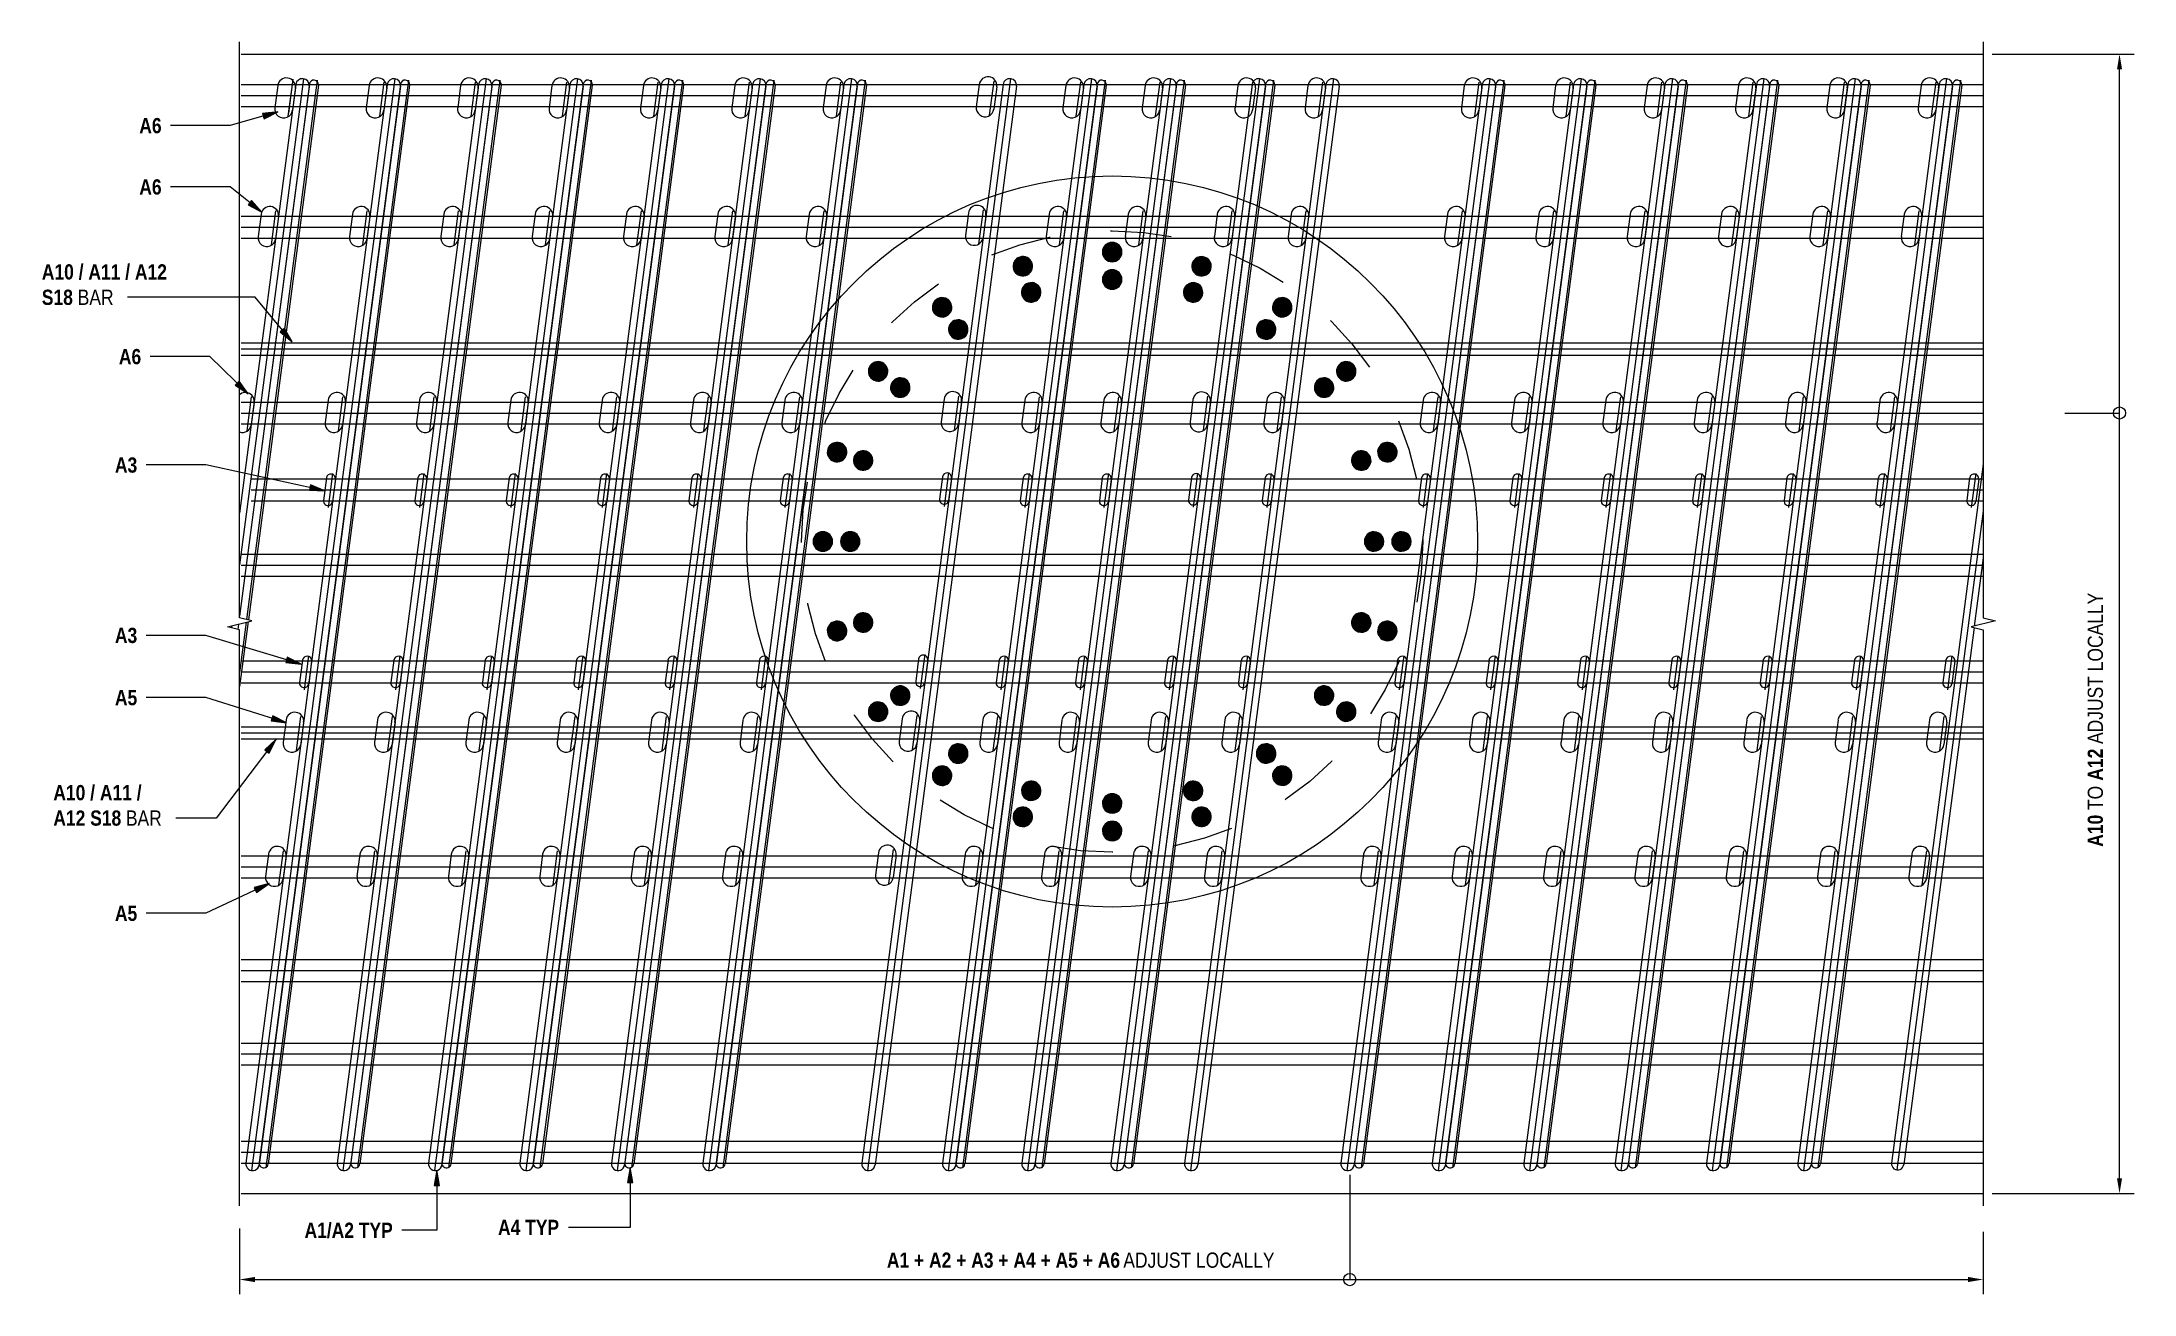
# Model space of a CAD drawing. Header units: metres. Extents: x 504.6 to 518.9, y 1.4 to 22.2.
# Drawn here: x 510.565 to 514, y 1.406 to 3.461 of the extents above; entities that cross this region are included whole.
import ezdxf

# ---------------------------------------------------------------- set-up
doc = ezdxf.new("R2010")
doc.units = ezdxf.units.M
doc.linetypes.add('JacobsDash', pattern=[0.0045, 0.003, -0.0015])
doc.layers.get('Defpoints').update_dxf_attribs({"color": 41})
for name, color, linetype, lineweight in [('A-ANNO-DIMS', 7, 'Continuous', 9), ('A-DETL', 7, 'Continuous', 13), ('A-DETL-GENF', 7, 'Continuous', 9), ('G-ANNO-TEXT', 7, 'Continuous', 9)]:
    doc.layers.add(name, color=color, linetype=linetype, lineweight=lineweight)
doc.styles.add('Arial Narrow_1', font='ARIALN.TTF', dxfattribs={"height": 0.025})
doc.styles.add('Arial Narrow_B_1', font='ARIALNB.TTF', dxfattribs={"height": 0.025})
doc.dimstyles.new('Dimension_Standard_O__mm_', dxfattribs={"dimscale": 0.3048, "dimtxt": 0.025586, "dimasz": 0.082021, "dimexe": 0.07874, "dimexo": 0.049213, "dimgap": 0.049213, "dimtad": 1, "dimdec": 0, "dimlfac": 1000, "dimzin": 0, "dimdsep": 46, "dimtxsty": 'Arial Narrow_1', "dimsah": 1, "dimcen": 0.09, "dimaunit": 1, "dimadec": 4, "dimazin": 0, "dimtfac": 1, "dimtdec": 4, "dimtix": 1, "dimtmove": 0, "dimatfit": 3, "dimfxl": 1, "dimtvp": 1, "dimtfill": 1, "dimtolj": 1, "dimtzin": 0, "dimlwd": 18, "dimlwe": 18, "dimarcsym": 2})

msp = doc.modelspace()

# ---------------------------------------------------------------- texts
at = {"layer": 'G-ANNO-TEXT', "char_height": 0.025, "attachment_point": 1, "style": 'Arial Narrow_B_1', "bg_fill": 3, "box_fill_scale": 1, "bg_fill_color": 256, "bg_fill_transparency": 0}
for s, insert in [('A10 / A11 / A12 ', (510.5649, 3.096)), ('A10 / A11 / ', (510.5838, 2.2414))]:
    msp.add_mtext(s, dxfattribs=dict(at, insert=insert))
at = {"layer": 'G-ANNO-TEXT', "insert": (513.9237, 2.1401), "char_height": 0.025, "attachment_point": 1, "rotation": 90, "style": 'Arial Narrow_B_1', "bg_fill": 3, "box_fill_scale": 1, "bg_fill_color": 256, "bg_fill_true_color": 13158600, "bg_fill_transparency": 0}
msp.add_mtext('A10 ', dxfattribs=at)
at = {"layer": 'G-ANNO-TEXT', "insert": (511.9522, 1.4742), "char_height": 0.025, "attachment_point": 1, "style": 'Arial Narrow_B_1', "bg_fill": 3, "box_fill_scale": 1, "bg_fill_color": 256, "bg_fill_true_color": 13158600, "bg_fill_transparency": 0}
msp.add_mtext('A1 + A2 + A3 + A4 + A5 + A6 ', dxfattribs=at)

# ---------------------------------------------------------------- blocks, each defined once
blk = doc.blocks.new('S_Det_Reinf_Bar Section_2D - N32-5070897-DRG-2873073 - TYPICAL PLAN ABUTMENT A HEADSTOCK BOTTOM LEVEL')
at = {"layer": 'A-DETL-GENF'}
blk.add_hatch(color=256, dxfattribs=at).paths.add_polyline_path([(-0.016, 0), (-0.0155, -0.0041), (-0.0139, -0.008), (-0.0113, -0.0113), (-0.008, -0.0139), (-0.0041, -0.0155), (0, -0.016), (0.0041, -0.0155), (0.008, -0.0139), (0.0113, -0.0113), (0.0139, -0.008), (0.0155, -0.0041), (0.016, 0), (0.0155, 0.0041), (0.0139, 0.008), (0.0113, 0.0113), (0.008, 0.0139), (0.0041, 0.0155), (0, 0.016), (-0.0041, 0.0155), (-0.008, 0.0139), (-0.0113, 0.0113), (-0.0139, 0.008), (-0.0155, 0.0041)])
at = {"layer": 'A-DETL-GENF', "lineweight": 18}
for start, end in [(360, 180), (180, 360)]:
    blk.add_arc((0, 0), 0.016, start, end, dxfattribs=at)
blk = doc.blocks.new('S_Det_Reinf_Bar Section_2D - N32-V7-DRG-2873073 - TYPICAL PLAN ABUTMENT A HEADSTOCK BOTTOM LEVEL')
at = {"layer": 'A-DETL-GENF'}
blk.add_hatch(color=256, dxfattribs=at).paths.add_polyline_path([(-0.0155, -0.0041), (-0.0139, -0.008), (-0.0113, -0.0113), (-0.008, -0.0139), (-0.0041, -0.0155), (0, -0.016), (0.0041, -0.0155), (0.008, -0.0139), (0.0113, -0.0113), (0.0139, -0.008), (0.0155, -0.0041), (0.016, 0.0001), (0.0155, 0.0041), (0.0139, 0.008), (0.0113, 0.0113), (0.008, 0.0139), (0.0041, 0.0155), (0, 0.016), (-0.0041, 0.0155), (-0.008, 0.0139), (-0.0113, 0.0113), (-0.0139, 0.008), (-0.0155, 0.0041), (-0.016, 0)])
at = {"layer": 'A-DETL-GENF', "lineweight": 18}
for start, end in [(360, 180), (180, 360)]:
    blk.add_arc((0, 0), 0.016, start, end, dxfattribs=at)
blk = doc.blocks.new('S_Det_Reinf_Bar Section_2D - N32-V8-DRG-2873073 - TYPICAL PLAN ABUTMENT A HEADSTOCK BOTTOM LEVEL')
at = {"layer": 'A-DETL-GENF'}
blk.add_hatch(color=256, dxfattribs=at).paths.add_polyline_path([(-0.0139, -0.008), (-0.0113, -0.0113), (-0.008, -0.0139), (-0.0041, -0.0155), (0, -0.016), (0.0041, -0.0155), (0.008, -0.0139), (0.0113, -0.0113), (0.0139, -0.008), (0.0155, -0.0041), (0.016, 0), (0.0155, 0.0041), (0.0139, 0.008), (0.0113, 0.0113), (0.008, 0.0139), (0.0041, 0.0155), (-0.0002, 0.016), (-0.0041, 0.0155), (-0.008, 0.0139), (-0.0113, 0.0113), (-0.0139, 0.008), (-0.0155, 0.0041), (-0.016, 0), (-0.0155, -0.0041)])
at = {"layer": 'A-DETL-GENF', "lineweight": 18}
for start, end in [(360, 180), (180, 360)]:
    blk.add_arc((0, 0), 0.016, start, end, dxfattribs=at)
blk = doc.blocks.new('S_Det_Reinf_Bar Section_2D - N32-V9-DRG-2873073 - TYPICAL PLAN ABUTMENT A HEADSTOCK BOTTOM LEVEL')
at = {"layer": 'A-DETL-GENF'}
blk.add_hatch(color=256, dxfattribs=at).paths.add_polyline_path([(0.008, 0.0139), (0.0041, 0.0155), (0, 0.016), (-0.0041, 0.0155), (-0.008, 0.0139), (-0.0113, 0.0113), (-0.0139, 0.008), (-0.0155, 0.0041), (-0.016, 0), (-0.0155, -0.0041), (-0.0139, -0.008), (-0.0113, -0.0113), (-0.008, -0.0139), (-0.0041, -0.0155), (0.0003, -0.016), (0.0041, -0.0155), (0.008, -0.0139), (0.0113, -0.0113), (0.0139, -0.008), (0.0155, -0.0041), (0.016, 0), (0.0155, 0.0041), (0.0139, 0.008), (0.0113, 0.0113)])
at = {"layer": 'A-DETL-GENF', "lineweight": 18}
for start, end in [(360, 180), (180, 360)]:
    blk.add_arc((0, 0), 0.016, start, end, dxfattribs=at)
blk = doc.blocks.new('CS_DET_BreakLine_ViewScale - Std Break-7275567-DRG-2873073 - TYPICAL PLAN ABUTMENT A HEADSTOCK BOTTOM LEVEL')
at = {"layer": 'A-DETL-GENF'}
for p, q in [((0.925, 0), (-0.02, 0)), ((0.93, 0.02), (0.925, 0)), ((0.94, -0.02), (0.93, 0.02)), ((0.945, 0), (0.94, -0.02)), ((1.89, 0), (0.945, 0))]:
    blk.add_line(p, q, dxfattribs=at)
blk = doc.blocks.new('CS_DET_BreakLine_ViewScale - Std Break-7275446-DRG-2873073 - TYPICAL PLAN ABUTMENT A HEADSTOCK BOTTOM LEVEL')
at = {"layer": 'A-DETL-GENF'}
for p, q in [((0.925, 0), (-0.02, 0)), ((0.93, 0.02), (0.925, 0)), ((0.94, -0.02), (0.93, 0.02)), ((0.945, 0), (0.94, -0.02)), ((1.89, 0), (0.945, 0))]:
    blk.add_line(p, q, dxfattribs=at)
blk = doc.blocks.new('DIMBLOCK1-DRG-2873073 - TYPICAL PLAN ABUTMENT A HEADSTOCK BOTTOM LEVEL')
at = {"layer": 'A-ANNO-DIMS', "color": 0, "lineweight": 18, "transparency": 16777216}
for p, q in [((510.8896, 1.5137), (510.8896, 1.4059)), ((513.7521, 1.5083), (513.7521, 1.4059)), ((510.9146, 1.4299), (513.7271, 1.4299))]:
    blk.add_line(p, q, dxfattribs=at)
at = {"layer": 'A-ANNO-DIMS', "color": 0, "transparency": 16777216}
for points in [[(510.9146, 1.4341), (510.9146, 1.4257), (510.8896, 1.4299)], [(513.7271, 1.4341), (513.7271, 1.4257), (513.7521, 1.4299)]]:
    blk.add_solid(points, dxfattribs=at)
at = {"layer": 'Defpoints', "color": 0, "transparency": 16777216}
for p in [(510.8896, 1.5287), (513.7521, 1.5233), (513.7521, 1.4299)]:
    blk.add_point(p, dxfattribs=at)
at = {"layer": 'A-ANNO-DIMS', "color": 0, "lineweight": 18, "transparency": 16777216, "insert": (512.3209, 1.4598), "char_height": 0.025, "attachment_point": 5, "style": 'Arial Narrow_1', "bg_fill": 3, "box_fill_scale": 1.1, "bg_fill_color": 256, "bg_fill_true_color": 13158600, "bg_fill_transparency": 0}
blk.add_mtext('\\A1;\u200e', dxfattribs=at)
blk = doc.blocks.new('DIMBLOCK2-DRG-2873073 - TYPICAL PLAN ABUTMENT A HEADSTOCK BOTTOM LEVEL')
at = {"layer": 'A-ANNO-DIMS', "color": 0, "lineweight": 18, "transparency": 16777216}
for p, q in [((513.7671, 3.441), (513.9999, 3.441)), ((513.9759, 1.596), (513.9759, 3.416)), ((513.7671, 1.571), (513.9999, 1.571))]:
    blk.add_line(p, q, dxfattribs=at)
at = {"layer": 'A-ANNO-DIMS', "color": 0, "transparency": 16777216}
for points in [[(513.9718, 3.416), (513.9801, 3.416), (513.9759, 3.441)], [(513.9718, 1.596), (513.9801, 1.596), (513.9759, 1.571)]]:
    blk.add_solid(points, dxfattribs=at)
at = {"layer": 'Defpoints', "color": 0, "transparency": 16777216}
for p in [(513.7521, 3.441), (513.9759, 3.441), (513.7521, 1.571)]:
    blk.add_point(p, dxfattribs=at)
at = {"layer": 'A-ANNO-DIMS', "color": 0, "lineweight": 18, "transparency": 16777216, "insert": (513.9461, 2.506), "char_height": 0.025, "attachment_point": 5, "rotation": 90, "style": 'Arial Narrow_1', "bg_fill": 3, "box_fill_scale": 1.1, "bg_fill_color": 256, "bg_fill_true_color": 13158600, "bg_fill_transparency": 0}
blk.add_mtext('\\A1;\u200e', dxfattribs=at)

# ---------------------------------------------------------------- hatches: boundary and pattern name
at = {"layer": 'G-ANNO-TEXT'}
for points in [[(510.9526, 3.346), (510.9273, 3.3433), (510.9297, 3.3348)], [(510.9258, 3.1816), (510.9091, 3.2007), (510.9035, 3.1938)], [(510.9758, 2.9687), (510.9632, 2.9907), (510.9564, 2.9851)], [(510.9035, 2.8834), (510.8886, 2.904), (510.8825, 2.8977)], [(511.0296, 2.7242), (511.0061, 2.7338), (511.0043, 2.7252)], [(510.9904, 2.4396), (510.9678, 2.4511), (510.9652, 2.4426)], [(510.9664, 2.3432), (510.9439, 2.3549), (510.9412, 2.3465)], [(510.9498, 2.3165), (510.9311, 2.2993), (510.9381, 2.2939)], [(510.9382, 2.0796), (510.9137, 2.073), (510.9174, 2.065)], [(511.2132, 1.6094), (511.2088, 1.5844), (511.2176, 1.5844)], [(511.5309, 1.614), (511.5265, 1.589), (511.5353, 1.589)]]:
    msp.add_hatch(color=256, dxfattribs=at).paths.add_polyline_path(points)

# ---------------------------------------------------------------- linework, layer by layer
at = {"layer": 'A-DETL', "lineweight": 18}
for p, q in [((510.8921, 3.441), (513.7521, 3.441)), ((511.0041, 3.3917), (510.8896, 2.5184)), ((510.9818, 3.391), (510.8896, 2.6877)), ((511.0036, 3.3881), (510.8896, 2.5184)), ((510.8921, 3.391), (513.7521, 3.391)), ((511.1318, 3.391), (510.8999, 1.621)), ((511.019, 3.3897), (510.904, 2.5124)), ((511.1536, 3.3881), (510.9217, 1.6181)), ((511.1537, 3.3917), (510.9218, 1.6217)), ((511.1686, 3.3897), (510.9366, 1.6197)), ((510.9524, 3.3892), (510.9476, 3.3525)), ((510.9811, 3.3854), (510.9763, 3.3487)), ((511.2818, 3.391), (511.0499, 1.621)), ((511.3036, 3.3881), (511.0717, 1.6181)), ((511.3041, 3.3917), (511.0721, 1.6217)), ((511.319, 3.3897), (511.087, 1.6197)), ((511.1024, 3.3892), (511.0976, 3.3525)), ((511.1311, 3.3854), (511.1263, 3.3487)), ((511.4318, 3.391), (511.1999, 1.621)), ((511.4536, 3.3881), (511.2217, 1.6181)), ((511.4537, 3.3917), (511.2218, 1.6217)), ((511.4686, 3.3897), (511.2366, 1.6197)), ((511.2524, 3.3892), (511.2476, 3.3525)), ((511.2811, 3.3854), (511.2763, 3.3487)), ((511.5818, 3.391), (511.3499, 1.621)), ((511.6036, 3.3881), (511.3717, 1.6181)), ((511.6037, 3.3917), (511.3718, 1.6217)), ((511.6186, 3.3897), (511.3866, 1.6197)), ((511.4024, 3.3892), (511.3976, 3.3525)), ((511.4311, 3.3854), (511.4263, 3.3487)), ((511.7318, 3.391), (511.4999, 1.621)), ((511.7536, 3.3881), (511.5217, 1.6181)), ((511.7537, 3.3917), (511.5218, 1.6217)), ((511.7686, 3.3897), (511.5366, 1.6197)), ((511.5524, 3.3892), (511.5476, 3.3525)), ((511.5811, 3.3854), (511.5763, 3.3487)), ((511.8818, 3.391), (511.6499, 1.621)), ((511.9036, 3.3881), (511.6717, 1.6181)), ((511.9037, 3.3917), (511.6718, 1.6217)), ((511.9186, 3.3897), (511.6866, 1.6197)), ((511.7024, 3.3892), (511.6976, 3.3525)), ((511.7311, 3.3854), (511.7263, 3.3487)), ((511.8524, 3.3892), (511.8476, 3.3525)), ((511.8811, 3.3854), (511.8763, 3.3487)), ((512.143, 3.391), (511.9111, 1.621)), ((512.1648, 3.3881), (511.9329, 1.6181)), ((512.2756, 3.391), (512.0436, 1.621)), ((512.2974, 3.3881), (512.0654, 1.6181)), ((512.2975, 3.3917), (512.0655, 1.6217)), ((512.3124, 3.3897), (512.0804, 1.6197)), ((512.1038, 3.3911), (512.099, 3.3544)), ((512.1326, 3.3873), (512.1277, 3.3507)), ((512.4056, 3.391), (512.1736, 1.621)), ((512.4274, 3.3881), (512.1954, 1.6181)), ((512.4275, 3.3917), (512.1955, 1.6217)), ((512.4424, 3.3897), (512.2104, 1.6197)), ((512.2461, 3.3892), (512.2413, 3.3525)), ((512.2749, 3.3854), (512.2701, 3.3487)), ((512.5518, 3.391), (512.3198, 1.621)), ((512.5736, 3.3881), (512.3416, 1.6181)), ((512.5741, 3.3917), (512.3421, 1.6217)), ((512.5889, 3.3897), (512.357, 1.6197)), ((512.3761, 3.3892), (512.3713, 3.3525)), ((512.4049, 3.3854), (512.4001, 3.3487)), ((512.673, 3.391), (512.4411, 1.621)), ((512.6948, 3.3881), (512.4629, 1.6181)), ((512.5286, 3.3892), (512.5238, 3.3525)), ((512.5573, 3.3854), (512.5525, 3.3487)), ((512.6436, 3.3892), (512.6388, 3.3525)), ((512.6723, 3.3854), (512.6675, 3.3487)), ((512.9297, 3.391), (512.6977, 1.621)), ((512.9515, 3.3881), (512.7195, 1.6181)), ((512.9519, 3.3917), (512.72, 1.6217)), ((512.9668, 3.3897), (512.7348, 1.6197)), ((513.0797, 3.391), (512.8477, 1.621)), ((513.1015, 3.3881), (512.8695, 1.6181)), ((513.1016, 3.3917), (512.8696, 1.6217)), ((513.1164, 3.3897), (512.8845, 1.6197)), ((512.9002, 3.3892), (512.8954, 3.3525)), ((512.929, 3.3854), (512.9241, 3.3487)), ((513.2297, 3.391), (512.9977, 1.621)), ((513.2515, 3.3881), (513.0195, 1.6181)), ((513.2516, 3.3917), (513.0196, 1.6217)), ((513.2664, 3.3897), (513.0345, 1.6197)), ((513.0502, 3.3892), (513.0454, 3.3525)), ((513.079, 3.3854), (513.0741, 3.3487)), ((513.3797, 3.391), (513.1477, 1.621)), ((513.4015, 3.3881), (513.1695, 1.6181)), ((513.4016, 3.3917), (513.1696, 1.6217)), ((513.4164, 3.3897), (513.1845, 1.6197)), ((513.2002, 3.3892), (513.1954, 3.3525)), ((513.229, 3.3854), (513.2241, 3.3487)), ((513.5297, 3.391), (513.2977, 1.621)), ((513.5515, 3.3881), (513.3195, 1.6181)), ((513.5516, 3.3917), (513.3196, 1.6217)), ((513.5664, 3.3897), (513.3345, 1.6197)), ((513.3502, 3.3892), (513.3454, 3.3525)), ((513.379, 3.3854), (513.3741, 3.3487)), ((513.6797, 3.391), (513.4477, 1.621)), ((513.7015, 3.3881), (513.4695, 1.6181)), ((513.7019, 3.3917), (513.47, 1.6217)), ((513.7168, 3.3897), (513.4848, 1.6197)), ((513.5002, 3.3892), (513.4954, 3.3525)), ((513.529, 3.3854), (513.5241, 3.3487)), ((513.6502, 3.3892), (513.6454, 3.3525)), ((513.679, 3.3854), (513.6741, 3.3487)), ((510.8921, 3.355), (513.7521, 3.355)), ((510.8921, 3.175), (513.7521, 3.175)), ((510.9247, 3.1781), (510.9199, 3.1415)), ((510.9535, 3.1744), (510.9486, 3.1377)), ((511.0747, 3.1781), (511.0699, 3.1415)), ((511.1035, 3.1744), (511.0986, 3.1377)), ((511.2247, 3.1781), (511.2199, 3.1415)), ((511.2535, 3.1744), (511.2486, 3.1377)), ((511.3747, 3.1781), (511.3699, 3.1415)), ((511.4035, 3.1744), (511.3986, 3.1377)), ((511.5247, 3.1781), (511.5199, 3.1415)), ((511.5535, 3.1744), (511.5486, 3.1377)), ((511.6747, 3.1781), (511.6699, 3.1415)), ((511.7035, 3.1744), (511.6986, 3.1377)), ((511.8247, 3.1781), (511.8199, 3.1415)), ((511.8535, 3.1744), (511.8486, 3.1377)), ((512.0861, 3.1801), (512.0813, 3.1434)), ((512.1149, 3.1763), (512.1101, 3.1396)), ((512.2185, 3.1781), (512.2137, 3.1415)), ((512.2472, 3.1744), (512.2424, 3.1377)), ((512.3485, 3.1781), (512.3437, 3.1415)), ((512.3772, 3.1744), (512.3724, 3.1377)), ((512.4947, 3.1781), (512.4899, 3.1415)), ((512.5234, 3.1744), (512.5186, 3.1377)), ((512.6159, 3.1781), (512.6111, 3.1415)), ((512.6447, 3.1744), (512.6399, 3.1377)), ((512.8725, 3.1781), (512.8677, 3.1415)), ((512.9013, 3.1744), (512.8965, 3.1377)), ((513.0225, 3.1781), (513.0177, 3.1415)), ((513.0513, 3.1744), (513.0465, 3.1377)), ((513.1725, 3.1781), (513.1677, 3.1415)), ((513.2013, 3.1744), (513.1965, 3.1377)), ((513.3225, 3.1781), (513.3177, 3.1415)), ((513.3513, 3.1744), (513.3465, 3.1377)), ((513.4725, 3.1781), (513.4677, 3.1415)), ((513.5013, 3.1744), (513.4965, 3.1377)), ((513.6225, 3.1781), (513.6177, 3.1415)), ((513.6513, 3.1744), (513.6465, 3.1377)), ((510.8921, 3.139), (513.7521, 3.139)), ((510.8921, 2.967), (513.7521, 2.967)), ((510.8921, 2.947), (513.7521, 2.947)), ((510.8921, 2.8699), (513.7521, 2.8699)), ((510.9135, 2.8693), (510.9087, 2.8326)), ((511.0347, 2.8731), (511.0299, 2.8364)), ((511.0635, 2.8693), (511.0587, 2.8326)), ((511.1847, 2.8731), (511.1799, 2.8364)), ((511.2135, 2.8693), (511.2087, 2.8326)), ((511.3347, 2.8731), (511.3299, 2.8364)), ((511.3635, 2.8693), (511.3587, 2.8326)), ((511.4847, 2.8731), (511.4799, 2.8364)), ((511.5135, 2.8693), (511.5087, 2.8326)), ((511.6347, 2.8731), (511.6299, 2.8364)), ((511.6635, 2.8693), (511.6587, 2.8326)), ((511.7847, 2.8731), (511.7799, 2.8364)), ((511.8135, 2.8693), (511.8087, 2.8326)), ((512.0461, 2.8744), (512.0413, 2.8377)), ((512.0748, 2.8706), (512.07, 2.8339)), ((512.1785, 2.8731), (512.1737, 2.8364)), ((512.2073, 2.8693), (512.2024, 2.8326)), ((512.3085, 2.8731), (512.3037, 2.8364)), ((512.3373, 2.8693), (512.3324, 2.8326)), ((512.4548, 2.8739), (512.45, 2.8372)), ((512.4835, 2.8701), (512.4787, 2.8334)), ((512.5759, 2.8731), (512.5711, 2.8364)), ((512.6047, 2.8693), (512.5999, 2.8326)), ((512.8326, 2.8731), (512.8278, 2.8364)), ((512.8613, 2.8693), (512.8565, 2.8326)), ((512.9826, 2.8731), (512.9778, 2.8364)), ((513.0113, 2.8693), (513.0065, 2.8326)), ((513.1326, 2.8731), (513.1278, 2.8364)), ((513.1613, 2.8693), (513.1565, 2.8326)), ((513.2826, 2.8731), (513.2778, 2.8364)), ((513.3113, 2.8693), (513.3065, 2.8326)), ((513.4326, 2.8731), (513.4278, 2.8364)), ((513.4613, 2.8693), (513.4565, 2.8326)), ((513.5826, 2.8731), (513.5778, 2.8364)), ((513.6113, 2.8693), (513.6065, 2.8326)), ((510.8921, 2.8339), (513.7521, 2.8339)), ((513.7521, 2.768), (513.6018, 1.621)), ((510.9084, 2.7439), (513.7521, 2.7439)), ((511.0321, 2.7453), (511.0273, 2.7086)), ((511.047, 2.7433), (511.0422, 2.7066)), ((511.1821, 2.7453), (511.1773, 2.7086)), ((511.197, 2.7433), (511.1922, 2.7066)), ((511.3321, 2.7453), (511.3273, 2.7086)), ((511.347, 2.7433), (511.3422, 2.7066)), ((511.4821, 2.7453), (511.4773, 2.7086)), ((511.497, 2.7433), (511.4922, 2.7066)), ((511.6321, 2.7453), (511.6273, 2.7086)), ((511.647, 2.7433), (511.6422, 2.7066)), ((511.7821, 2.7453), (511.7773, 2.7086)), ((511.797, 2.7433), (511.7922, 2.7066)), ((512.0435, 2.7472), (512.0387, 2.7105)), ((512.0584, 2.7452), (512.0536, 2.7086)), ((512.1759, 2.7453), (512.1711, 2.7086)), ((512.1907, 2.7433), (512.1859, 2.7066)), ((512.3059, 2.7453), (512.3011, 2.7086)), ((512.3207, 2.7433), (512.3159, 2.7066)), ((512.4524, 2.746), (512.4475, 2.7094)), ((512.4672, 2.7441), (512.4624, 2.7074)), ((512.5733, 2.7453), (512.5685, 2.7086)), ((512.5882, 2.7433), (512.5834, 2.7066)), ((512.8299, 2.7453), (512.8251, 2.7086)), ((512.8448, 2.7433), (512.84, 2.7066)), ((512.9799, 2.7453), (512.9751, 2.7086)), ((512.9948, 2.7433), (512.99, 2.7066)), ((513.1299, 2.7453), (513.1251, 2.7086)), ((513.1448, 2.7433), (513.14, 2.7066)), ((513.2799, 2.7453), (513.2751, 2.7086)), ((513.2948, 2.7433), (513.29, 2.7066)), ((513.4299, 2.7453), (513.4251, 2.7086)), ((513.4448, 2.7433), (513.44, 2.7066)), ((513.5799, 2.7453), (513.5751, 2.7086)), ((513.5948, 2.7433), (513.59, 2.7066)), ((513.7299, 2.7453), (513.7251, 2.7086)), ((513.7448, 2.7433), (513.74, 2.7066)), ((510.9084, 2.7079), (513.7521, 2.7079)), ((510.8921, 2.62), (513.7521, 2.62)), ((513.7521, 2.6141), (513.7374, 2.5023)), ((510.8921, 2.584), (513.7521, 2.584)), ((510.9036, 2.5095), (510.8896, 2.4029)), ((510.888, 2.5056), (510.8868, 2.4967)), ((510.888, 2.5056), (510.8868, 2.4967)), ((513.7371, 2.4997), (513.6216, 1.6184)), ((510.8921, 2.445), (513.7521, 2.445)), ((510.9929, 2.4463), (510.9881, 2.4096)), ((511.0078, 2.4444), (511.003, 2.4077)), ((511.1429, 2.4463), (511.1381, 2.4096)), ((511.1578, 2.4444), (511.153, 2.4077)), ((511.2929, 2.4463), (511.2881, 2.4096)), ((511.3078, 2.4444), (511.303, 2.4077)), ((511.4429, 2.4463), (511.4381, 2.4096)), ((511.4578, 2.4444), (511.453, 2.4077)), ((511.5929, 2.4463), (511.5881, 2.4096)), ((511.6078, 2.4444), (511.603, 2.4077)), ((511.7429, 2.4463), (511.7381, 2.4096)), ((511.7578, 2.4444), (511.753, 2.4077)), ((512.0044, 2.4483), (511.9995, 2.4116)), ((512.0192, 2.4463), (512.0144, 2.4096)), ((512.1367, 2.4463), (512.1319, 2.4096)), ((512.1516, 2.4444), (512.1468, 2.4077)), ((512.2667, 2.4463), (512.2619, 2.4096)), ((512.2816, 2.4444), (512.2768, 2.4077)), ((512.4129, 2.4463), (512.4081, 2.4096)), ((512.4277, 2.4444), (512.4229, 2.4077)), ((512.5341, 2.4463), (512.5293, 2.4096)), ((512.549, 2.4444), (512.5442, 2.4077)), ((512.7908, 2.4463), (512.7859, 2.4096)), ((512.8056, 2.4444), (512.8008, 2.4077)), ((512.9408, 2.4463), (512.9359, 2.4096)), ((512.9556, 2.4444), (512.9508, 2.4077)), ((513.0908, 2.4463), (513.0859, 2.4096)), ((513.1056, 2.4444), (513.1008, 2.4077)), ((513.2408, 2.4463), (513.2359, 2.4096)), ((513.2556, 2.4444), (513.2508, 2.4077)), ((513.3908, 2.4463), (513.3859, 2.4096)), ((513.4056, 2.4444), (513.4008, 2.4077)), ((513.5408, 2.4463), (513.5359, 2.4096)), ((513.5556, 2.4444), (513.5508, 2.4077)), ((513.6908, 2.4463), (513.6859, 2.4096)), ((513.7056, 2.4444), (513.7008, 2.4077)), ((510.8921, 2.409), (513.7521, 2.409)), ((510.8921, 2.337), (513.7521, 2.337)), ((510.9659, 2.3481), (510.9611, 2.3115)), ((510.9947, 2.3444), (510.9899, 2.3077)), ((511.1159, 2.3481), (511.1111, 2.3115)), ((511.1447, 2.3444), (511.1399, 2.3077)), ((511.2659, 2.3481), (511.2611, 2.3115)), ((511.2947, 2.3444), (511.2899, 2.3077)), ((511.4159, 2.3481), (511.4111, 2.3115)), ((511.4447, 2.3444), (511.4399, 2.3077)), ((511.5659, 2.3481), (511.5611, 2.3115)), ((511.5947, 2.3444), (511.5899, 2.3077)), ((511.7159, 2.3481), (511.7111, 2.3115)), ((511.7447, 2.3444), (511.7399, 2.3077)), ((511.9774, 2.3501), (511.9726, 2.3134)), ((512.0061, 2.3463), (512.0013, 2.3096)), ((512.1097, 2.3481), (512.1049, 2.3115)), ((512.1385, 2.3444), (512.1337, 2.3077)), ((512.2397, 2.3481), (512.2349, 2.3115)), ((512.2685, 2.3444), (512.2637, 2.3077)), ((512.3859, 2.3481), (512.3811, 2.3115)), ((512.4146, 2.3444), (512.4098, 2.3077)), ((512.5071, 2.3481), (512.5023, 2.3115)), ((512.5359, 2.3444), (512.5311, 2.3077)), ((512.7638, 2.3481), (512.759, 2.3115)), ((512.7925, 2.3444), (512.7877, 2.3077)), ((512.9138, 2.3481), (512.909, 2.3115)), ((512.9425, 2.3444), (512.9377, 2.3077)), ((513.0638, 2.3481), (513.059, 2.3115)), ((513.0925, 2.3444), (513.0877, 2.3077)), ((513.2138, 2.3481), (513.209, 2.3115)), ((513.2425, 2.3444), (513.2377, 2.3077)), ((513.3638, 2.3481), (513.359, 2.3115)), ((513.3925, 2.3444), (513.3877, 2.3077)), ((513.5138, 2.3481), (513.509, 2.3115)), ((513.5425, 2.3444), (513.5377, 2.3077)), ((513.6638, 2.3481), (513.659, 2.3115)), ((513.6925, 2.3444), (513.6877, 2.3077)), ((510.8921, 2.317), (513.7521, 2.317)), ((511.9385, 2.1301), (511.9337, 2.0934)), ((510.8921, 2.125), (513.7521, 2.125)), ((510.9371, 2.1281), (510.9323, 2.0915)), ((510.9658, 2.1244), (510.961, 2.0877)), ((511.0871, 2.1281), (511.0823, 2.0915)), ((511.1158, 2.1244), (511.111, 2.0877)), ((511.2371, 2.1281), (511.2323, 2.0915)), ((511.2658, 2.1244), (511.261, 2.0877)), ((511.3871, 2.1281), (511.3823, 2.0915)), ((511.4158, 2.1244), (511.411, 2.0877)), ((511.5371, 2.1281), (511.5323, 2.0915)), ((511.5658, 2.1244), (511.561, 2.0877)), ((511.6871, 2.1281), (511.6823, 2.0915)), ((511.7158, 2.1244), (511.711, 2.0877)), ((511.9673, 2.1263), (511.9625, 2.0896)), ((512.0809, 2.1281), (512.0761, 2.0915)), ((512.1096, 2.1244), (512.1048, 2.0877)), ((512.2109, 2.1281), (512.2061, 2.0915)), ((512.2396, 2.1244), (512.2348, 2.0877)), ((512.3571, 2.1281), (512.3522, 2.0915)), ((512.3858, 2.1244), (512.381, 2.0877)), ((512.4783, 2.1281), (512.4735, 2.0915)), ((512.5071, 2.1244), (512.5023, 2.0877)), ((512.7349, 2.1281), (512.7301, 2.0915)), ((512.7637, 2.1244), (512.7589, 2.0877)), ((512.8849, 2.1281), (512.8801, 2.0915)), ((512.9137, 2.1244), (512.9089, 2.0877)), ((513.0349, 2.1281), (513.0301, 2.0915)), ((513.0637, 2.1244), (513.0589, 2.0877)), ((513.1849, 2.1281), (513.1801, 2.0915)), ((513.2137, 2.1244), (513.2089, 2.0877)), ((513.3349, 2.1281), (513.3301, 2.0915)), ((513.3637, 2.1244), (513.3589, 2.0877)), ((513.4849, 2.1281), (513.4801, 2.0915)), ((513.5137, 2.1244), (513.5089, 2.0877)), ((513.6349, 2.1281), (513.6301, 2.0915)), ((513.6637, 2.1244), (513.6589, 2.0877)), ((510.8921, 2.089), (513.7521, 2.089)), ((510.8921, 1.955), (513.7521, 1.955)), ((510.8921, 1.919), (513.7521, 1.919)), ((510.8921, 1.818), (513.7521, 1.818)), ((510.8921, 1.782), (513.7521, 1.782)), ((510.8921, 1.657), (513.7521, 1.657)), ((510.8921, 1.621), (513.7521, 1.621)), ((510.8921, 1.571), (513.7521, 1.571))]:
    msp.add_line(p, q, dxfattribs=at)
at = {"layer": 'A-DETL', "color": 7, "lineweight": 9, "true_color": 0xffffff}
for p, q in [((510.9942, 3.4005), (510.8896, 2.603)), ((510.8921, 3.373), (513.7521, 3.373)), ((511.017, 3.3982), (510.901, 2.5131)), ((511.1442, 3.4005), (510.9093, 1.6087)), ((511.1666, 3.3982), (510.9327, 1.6133)), ((510.9763, 3.3946), (510.969, 3.3388)), ((510.9769, 3.3996), (510.9696, 3.3438)), ((511.2942, 3.4005), (511.0593, 1.6087)), ((511.317, 3.3982), (511.0831, 1.6133)), ((511.1263, 3.3946), (511.119, 3.3388)), ((511.4442, 3.4005), (511.2093, 1.6087)), ((511.4666, 3.3982), (511.2327, 1.6133)), ((511.2763, 3.3946), (511.269, 3.3388)), ((511.5942, 3.4005), (511.3593, 1.6087)), ((511.6166, 3.3982), (511.3827, 1.6133)), ((511.4263, 3.3946), (511.419, 3.3388)), ((511.7442, 3.4005), (511.5093, 1.6087)), ((511.7666, 3.3982), (511.5327, 1.6133)), ((511.5763, 3.3946), (511.569, 3.3388)), ((511.8942, 3.4005), (511.6593, 1.6087)), ((511.9166, 3.3982), (511.6827, 1.6133)), ((511.7263, 3.3946), (511.719, 3.3388)), ((511.8763, 3.3946), (511.869, 3.3388)), ((512.1554, 3.4005), (511.9205, 1.6087)), ((512.2879, 3.4005), (512.0531, 1.6087)), ((512.3104, 3.3982), (512.0765, 1.6133)), ((512.1277, 3.3966), (512.1204, 3.3408)), ((512.4179, 3.4005), (512.1831, 1.6087)), ((512.4404, 3.3982), (512.2065, 1.6133)), ((512.2701, 3.3946), (512.2627, 3.3388)), ((512.5641, 3.4005), (512.3293, 1.6087)), ((512.587, 3.3982), (512.3531, 1.6133)), ((512.4001, 3.3946), (512.3927, 3.3388)), ((512.6854, 3.4005), (512.4505, 1.6087)), ((512.5525, 3.3946), (512.5452, 3.3388)), ((512.6675, 3.3946), (512.6602, 3.3388)), ((512.942, 3.4005), (512.7072, 1.6087)), ((512.9649, 3.3982), (512.7309, 1.6133)), ((513.092, 3.4005), (512.8572, 1.6087)), ((513.1145, 3.3982), (512.8806, 1.6133)), ((512.9241, 3.3946), (512.9168, 3.3388)), ((513.242, 3.4005), (513.0072, 1.6087)), ((513.2645, 3.3982), (513.0306, 1.6133)), ((513.0741, 3.3946), (513.0668, 3.3388)), ((513.392, 3.4005), (513.1572, 1.6087)), ((513.4145, 3.3982), (513.1806, 1.6133)), ((513.2241, 3.3946), (513.2168, 3.3388)), ((513.542, 3.4005), (513.3072, 1.6087)), ((513.5645, 3.3982), (513.3306, 1.6133)), ((513.3741, 3.3946), (513.3668, 3.3388)), ((513.692, 3.4005), (513.4572, 1.6087)), ((513.7149, 3.3982), (513.4809, 1.6133)), ((513.5241, 3.3946), (513.5168, 3.3388)), ((513.6741, 3.3946), (513.6668, 3.3388)), ((510.9486, 3.1836), (510.9413, 3.1278)), ((511.0986, 3.1836), (511.0913, 3.1278)), ((511.2486, 3.1836), (511.2413, 3.1278)), ((511.3986, 3.1836), (511.3913, 3.1278)), ((511.5486, 3.1836), (511.5413, 3.1278)), ((511.6986, 3.1836), (511.6913, 3.1278)), ((511.8486, 3.1836), (511.8413, 3.1278)), ((512.1101, 3.1855), (512.1027, 3.1297)), ((512.2424, 3.1836), (512.2351, 3.1278)), ((512.3724, 3.1836), (512.3651, 3.1278)), ((512.5186, 3.1836), (512.5113, 3.1278)), ((512.6398, 3.1836), (512.6325, 3.1278)), ((512.8965, 3.1836), (512.8891, 3.1278)), ((513.0465, 3.1836), (513.0391, 3.1278)), ((513.1965, 3.1836), (513.1891, 3.1278)), ((513.3465, 3.1836), (513.3391, 3.1278)), ((513.4965, 3.1836), (513.4891, 3.1278)), ((513.6465, 3.1836), (513.6391, 3.1278)), ((510.8921, 3.157), (513.7521, 3.157)), ((510.8921, 2.957), (513.7521, 2.957)), ((510.8921, 2.8519), (513.7521, 2.8519)), ((510.9086, 2.8785), (510.9013, 2.8227)), ((511.0586, 2.8785), (511.0513, 2.8227)), ((511.2086, 2.8785), (511.2013, 2.8227)), ((511.3586, 2.8785), (511.3513, 2.8227)), ((511.5086, 2.8785), (511.5013, 2.8227)), ((511.6586, 2.8785), (511.6513, 2.8227)), ((511.8086, 2.8785), (511.8013, 2.8227)), ((512.07, 2.8798), (512.0627, 2.824)), ((512.2024, 2.8785), (512.1951, 2.8227)), ((512.3324, 2.8785), (512.3251, 2.8227)), ((512.4787, 2.8794), (512.4714, 2.8235)), ((512.5998, 2.8785), (512.5925, 2.8227)), ((512.8565, 2.8785), (512.8492, 2.8227)), ((513.0065, 2.8785), (512.9992, 2.8227)), ((513.1565, 2.8785), (513.1492, 2.8227)), ((513.3065, 2.8785), (513.2992, 2.8227)), ((513.4565, 2.8785), (513.4492, 2.8227)), ((513.6065, 2.8785), (513.5992, 2.8227)), ((511.0421, 2.7525), (511.0348, 2.6967)), ((511.1921, 2.7525), (511.1848, 2.6967)), ((511.3421, 2.7525), (511.3348, 2.6967)), ((511.4921, 2.7525), (511.4848, 2.6967)), ((511.6421, 2.7525), (511.6348, 2.6967)), ((511.7921, 2.7525), (511.7848, 2.6967)), ((512.0536, 2.7545), (512.0462, 2.6987)), ((512.1859, 2.7525), (512.1786, 2.6967)), ((512.3159, 2.7525), (512.3086, 2.6967)), ((512.4624, 2.7533), (512.4551, 2.6975)), ((512.5833, 2.7525), (512.576, 2.6967)), ((512.84, 2.7525), (512.8326, 2.6967)), ((512.99, 2.7525), (512.9826, 2.6967)), ((513.14, 2.7525), (513.1326, 2.6967)), ((513.29, 2.7525), (513.2826, 2.6967)), ((513.44, 2.7525), (513.4326, 2.6967)), ((513.59, 2.7525), (513.5826, 2.6967)), ((513.74, 2.7525), (513.7326, 2.6967)), ((510.9084, 2.7259), (513.7521, 2.7259)), ((513.7521, 2.691), (513.6104, 1.6098)), ((510.8921, 2.602), (513.7521, 2.602)), ((510.9005, 2.5087), (510.8896, 2.4262)), ((510.8765, 2.5027), (510.8761, 2.4994)), ((511.0029, 2.4536), (510.9956, 2.3978)), ((511.1529, 2.4536), (511.1456, 2.3978)), ((511.3029, 2.4536), (511.2956, 2.3978)), ((511.4529, 2.4536), (511.4456, 2.3978)), ((511.6029, 2.4536), (511.5956, 2.3978)), ((511.7529, 2.4536), (511.7456, 2.3978)), ((512.0144, 2.4555), (512.0071, 2.3997)), ((512.1467, 2.4536), (512.1394, 2.3978)), ((512.2767, 2.4536), (512.2694, 2.3978)), ((512.4229, 2.4536), (512.4156, 2.3978)), ((512.5442, 2.4536), (512.5368, 2.3978)), ((512.8008, 2.4536), (512.7935, 2.3978)), ((512.9508, 2.4536), (512.9435, 2.3978)), ((513.1008, 2.4536), (513.0935, 2.3978)), ((513.2508, 2.4536), (513.2435, 2.3978)), ((513.4008, 2.4536), (513.3935, 2.3978)), ((513.5508, 2.4536), (513.5435, 2.3978)), ((513.7008, 2.4536), (513.6935, 2.3978)), ((510.8921, 2.427), (513.7521, 2.427)), ((510.9898, 2.3536), (510.9825, 2.2978)), ((511.1398, 2.3536), (511.1325, 2.2978)), ((511.2898, 2.3536), (511.2825, 2.2978)), ((511.4398, 2.3536), (511.4325, 2.2978)), ((511.5898, 2.3536), (511.5825, 2.2978)), ((511.7398, 2.3536), (511.7325, 2.2978)), ((512.0013, 2.3555), (511.994, 2.2997)), ((512.1336, 2.3536), (512.1263, 2.2978)), ((512.2636, 2.3536), (512.2563, 2.2978)), ((512.4098, 2.3536), (512.4025, 2.2978)), ((512.531, 2.3536), (512.5237, 2.2978)), ((512.7877, 2.3536), (512.7804, 2.2978)), ((512.9377, 2.3536), (512.9304, 2.2978)), ((513.0877, 2.3536), (513.0804, 2.2978)), ((513.2377, 2.3536), (513.2304, 2.2978)), ((513.3877, 2.3536), (513.3804, 2.2978)), ((513.5377, 2.3536), (513.5304, 2.2978)), ((513.6877, 2.3536), (513.6804, 2.2978)), ((510.8921, 2.327), (513.7521, 2.327)), ((510.961, 2.1336), (510.9537, 2.0778)), ((511.111, 2.1336), (511.1037, 2.0778)), ((511.261, 2.1336), (511.2537, 2.0778)), ((511.411, 2.1336), (511.4037, 2.0778)), ((511.561, 2.1336), (511.5537, 2.0778)), ((511.711, 2.1336), (511.7037, 2.0778)), ((511.9624, 2.1355), (511.9551, 2.0797)), ((512.1048, 2.1336), (512.0975, 2.0778)), ((512.2348, 2.1336), (512.2275, 2.0778)), ((512.381, 2.1336), (512.3736, 2.0778)), ((512.5022, 2.1336), (512.4949, 2.0778)), ((512.7588, 2.1336), (512.7515, 2.0778)), ((512.9088, 2.1336), (512.9015, 2.0778)), ((513.0588, 2.1336), (513.0515, 2.0778)), ((513.2088, 2.1336), (513.2015, 2.0778)), ((513.3588, 2.1336), (513.3515, 2.0778)), ((513.5088, 2.1336), (513.5015, 2.0778)), ((513.6588, 2.1336), (513.6515, 2.0778)), ((510.8921, 2.107), (513.7521, 2.107)), ((510.8921, 1.937), (513.7521, 1.937)), ((510.8921, 1.8), (513.7521, 1.8)), ((510.8921, 1.639), (513.7521, 1.639))]:
    msp.add_line(p, q, dxfattribs=at)
at = {"layer": 'A-DETL'}
for p, q in [((513.8863, 2.8519), (513.9759, 2.8519)), ((512.7121, 1.6018), (512.7121, 1.4296))]:
    msp.add_line(p, q, dxfattribs=at)
at = {"layer": 'A-DETL', "lineweight": 18}
msp.add_circle((512.3221, 2.641), 0.6, dxfattribs=at)
at = {"layer": 'A-DETL', "color": 8, "linetype": 'JacobsDash', "lineweight": 9, "true_color": 0x808080}
msp.add_circle((512.3221, 2.641), 0.51, dxfattribs=at)
at = {"layer": 'A-DETL'}
for centre in [(513.9759, 2.8519), (512.7121, 1.4298)]:
    msp.add_circle(centre, 0.01, dxfattribs=at)
at = {"layer": 'A-DETL', "lineweight": 18}
for centre, radius, start, end in [((510.9667, 3.3873), 0.0145, 352.5337, 172.5337), ((511.1167, 3.3873), 0.0145, 352.5337, 172.5337), ((511.2667, 3.3873), 0.0145, 352.5337, 172.5337), ((511.4167, 3.3873), 0.0145, 352.5337, 172.5337), ((511.5667, 3.3873), 0.0145, 352.5337, 172.5337), ((511.7167, 3.3873), 0.0145, 352.5337, 172.5337), ((511.8667, 3.3873), 0.0145, 352.5337, 172.5337), ((512.1182, 3.3892), 0.0145, 352.5337, 172.5337), ((512.2605, 3.3873), 0.0145, 352.5337, 172.5337), ((512.3905, 3.3873), 0.0145, 352.5337, 172.5337), ((512.5429, 3.3873), 0.0145, 352.5337, 172.5337), ((512.6579, 3.3873), 0.0145, 352.5337, 172.5337), ((512.9146, 3.3873), 0.0145, 352.5337, 172.5337), ((513.0646, 3.3873), 0.0145, 352.5337, 172.5337), ((513.2146, 3.3873), 0.0145, 352.5337, 172.5337), ((513.3646, 3.3873), 0.0145, 352.5337, 172.5337), ((513.5146, 3.3873), 0.0145, 352.5337, 172.5337), ((513.6646, 3.3873), 0.0145, 352.5337, 172.5337), ((510.9927, 3.3896), 0.011, 352.5337, 172.5337), ((511.0115, 3.3907), 0.0075, 352.5337, 172.5337), ((511.1427, 3.3896), 0.011, 352.5337, 172.5337), ((511.1612, 3.3907), 0.0075, 352.5337, 172.5337), ((511.2927, 3.3896), 0.011, 352.5337, 172.5337), ((511.3115, 3.3907), 0.0075, 352.5337, 172.5337), ((511.4427, 3.3896), 0.011, 352.5337, 172.5337), ((511.4612, 3.3907), 0.0075, 352.5337, 172.5337), ((511.5927, 3.3896), 0.011, 352.5337, 172.5337), ((511.6112, 3.3907), 0.0075, 352.5337, 172.5337), ((511.7427, 3.3896), 0.011, 352.5337, 172.5337), ((511.7612, 3.3907), 0.0075, 352.5337, 172.5337), ((511.8927, 3.3896), 0.011, 352.5337, 172.5337), ((511.9112, 3.3907), 0.0075, 352.5337, 172.5337), ((512.1539, 3.3896), 0.011, 352.5337, 172.5337), ((512.2865, 3.3896), 0.011, 352.5337, 172.5337), ((512.3049, 3.3907), 0.0075, 352.5337, 172.5337), ((512.4165, 3.3896), 0.011, 352.5337, 172.5337), ((512.4349, 3.3907), 0.0075, 352.5337, 172.5337), ((512.5627, 3.3896), 0.011, 352.5337, 172.5337), ((512.5815, 3.3907), 0.0075, 352.5337, 172.5337), ((512.6839, 3.3896), 0.011, 352.5337, 172.5337), ((512.9406, 3.3896), 0.011, 352.5337, 172.5337), ((512.9594, 3.3907), 0.0075, 352.5337, 172.5337), ((513.0906, 3.3896), 0.011, 352.5337, 172.5337), ((513.109, 3.3907), 0.0075, 352.5337, 172.5337), ((513.2406, 3.3896), 0.011, 352.5337, 172.5337), ((513.259, 3.3907), 0.0075, 352.5337, 172.5337), ((513.3906, 3.3896), 0.011, 352.5337, 172.5337), ((513.409, 3.3907), 0.0075, 352.5337, 172.5337), ((513.5406, 3.3896), 0.011, 352.5337, 172.5337), ((513.559, 3.3907), 0.0075, 352.5337, 172.5337), ((513.6906, 3.3896), 0.011, 352.5337, 172.5337), ((513.7094, 3.3907), 0.0075, 352.5337, 172.5337), ((510.9619, 3.3506), 0.0145, 172.5337, 352.5337), ((511.1119, 3.3506), 0.0145, 172.5337, 352.5337), ((511.2619, 3.3506), 0.0145, 172.5337, 352.5337), ((511.4119, 3.3506), 0.0145, 172.5337, 352.5337), ((511.5619, 3.3506), 0.0145, 172.5337, 352.5337), ((511.7119, 3.3506), 0.0145, 172.5337, 352.5337), ((511.8619, 3.3506), 0.0145, 172.5337, 352.5337), ((512.1134, 3.3526), 0.0145, 172.5337, 352.5337), ((512.2557, 3.3506), 0.0145, 172.5337, 352.5337), ((512.3857, 3.3506), 0.0145, 172.5337, 352.5337), ((512.5381, 3.3506), 0.0145, 172.5337, 352.5337), ((512.6531, 3.3506), 0.0145, 172.5337, 352.5337), ((512.9098, 3.3506), 0.0145, 172.5337, 352.5337), ((513.0598, 3.3506), 0.0145, 172.5337, 352.5337), ((513.2098, 3.3506), 0.0145, 172.5337, 352.5337), ((513.3598, 3.3506), 0.0145, 172.5337, 352.5337), ((513.5098, 3.3506), 0.0145, 172.5337, 352.5337), ((513.6598, 3.3506), 0.0145, 172.5337, 352.5337), ((510.9391, 3.1763), 0.0145, 352.5337, 172.5337), ((511.0891, 3.1763), 0.0145, 352.5337, 172.5337), ((511.2391, 3.1763), 0.0145, 352.5337, 172.5337), ((511.3891, 3.1763), 0.0145, 352.5337, 172.5337), ((511.5391, 3.1763), 0.0145, 352.5337, 172.5337), ((511.6891, 3.1763), 0.0145, 352.5337, 172.5337), ((511.8391, 3.1763), 0.0145, 352.5337, 172.5337), ((512.1005, 3.1782), 0.0145, 352.5337, 172.5337), ((512.2329, 3.1763), 0.0145, 352.5337, 172.5337), ((512.3629, 3.1763), 0.0145, 352.5337, 172.5337), ((512.509, 3.1763), 0.0145, 352.5337, 172.5337), ((512.6303, 3.1763), 0.0145, 352.5337, 172.5337), ((512.8869, 3.1763), 0.0145, 352.5337, 172.5337), ((513.0369, 3.1763), 0.0145, 352.5337, 172.5337), ((513.1869, 3.1763), 0.0145, 352.5337, 172.5337), ((513.3369, 3.1763), 0.0145, 352.5337, 172.5337), ((513.4869, 3.1763), 0.0145, 352.5337, 172.5337), ((513.6369, 3.1763), 0.0145, 352.5337, 172.5337), ((510.9343, 3.1396), 0.0145, 172.5337, 352.5337), ((511.0843, 3.1396), 0.0145, 172.5337, 352.5337), ((511.2343, 3.1396), 0.0145, 172.5337, 352.5337), ((511.3843, 3.1396), 0.0145, 172.5337, 352.5337), ((511.5343, 3.1396), 0.0145, 172.5337, 352.5337), ((511.6843, 3.1396), 0.0145, 172.5337, 352.5337), ((511.8343, 3.1396), 0.0145, 172.5337, 352.5337), ((512.0957, 3.1415), 0.0145, 172.5337, 352.5337), ((512.2281, 3.1396), 0.0145, 172.5337, 352.5337), ((512.3581, 3.1396), 0.0145, 172.5337, 352.5337), ((512.5042, 3.1396), 0.0145, 172.5337, 352.5337), ((512.6255, 3.1396), 0.0145, 172.5337, 352.5337), ((512.8821, 3.1396), 0.0145, 172.5337, 352.5337), ((513.0321, 3.1396), 0.0145, 172.5337, 352.5337), ((513.1821, 3.1396), 0.0145, 172.5337, 352.5337), ((513.3321, 3.1396), 0.0145, 172.5337, 352.5337), ((513.4821, 3.1396), 0.0145, 172.5337, 352.5337), ((513.6321, 3.1396), 0.0145, 172.5337, 352.5337), ((510.8991, 2.8712), 0.0145, 352.5337, 131.9687), ((511.0491, 2.8712), 0.0145, 352.5337, 172.5337), ((511.1991, 2.8712), 0.0145, 352.5337, 172.5337), ((511.3491, 2.8712), 0.0145, 352.5337, 172.5337), ((511.4991, 2.8712), 0.0145, 352.5337, 172.5337), ((511.6491, 2.8712), 0.0145, 352.5337, 172.5337), ((511.7991, 2.8712), 0.0145, 352.5337, 172.5337), ((512.0605, 2.8725), 0.0145, 352.5337, 172.5337), ((512.1929, 2.8712), 0.0145, 352.5337, 172.5337), ((512.3229, 2.8712), 0.0145, 352.5337, 172.5337), ((512.4691, 2.872), 0.0145, 352.5337, 172.5337), ((512.5903, 2.8712), 0.0145, 352.5337, 172.5337), ((512.8469, 2.8712), 0.0145, 352.5337, 172.5337), ((512.9969, 2.8712), 0.0145, 352.5337, 172.5337), ((513.1469, 2.8712), 0.0145, 352.5337, 172.5337), ((513.2969, 2.8712), 0.0145, 352.5337, 172.5337), ((513.4469, 2.8712), 0.0145, 352.5337, 172.5337), ((513.5969, 2.8712), 0.0145, 352.5337, 172.5337), ((510.8943, 2.8345), 0.0145, 251.2394, 352.5337), ((511.0443, 2.8345), 0.0145, 172.5337, 352.5337), ((511.1943, 2.8345), 0.0145, 172.5337, 352.5337), ((511.3443, 2.8345), 0.0145, 172.5337, 352.5337), ((511.4943, 2.8345), 0.0145, 172.5337, 352.5337), ((511.6443, 2.8345), 0.0145, 172.5337, 352.5337), ((511.7943, 2.8345), 0.0145, 172.5337, 352.5337), ((512.0556, 2.8358), 0.0145, 172.5337, 352.5337), ((512.1881, 2.8345), 0.0145, 172.5337, 352.5337), ((512.3181, 2.8345), 0.0145, 172.5337, 352.5337), ((512.4643, 2.8353), 0.0145, 172.5337, 352.5337), ((512.5855, 2.8345), 0.0145, 172.5337, 352.5337), ((512.8421, 2.8345), 0.0145, 172.5337, 352.5337), ((512.9921, 2.8345), 0.0145, 172.5337, 352.5337), ((513.1421, 2.8345), 0.0145, 172.5337, 352.5337), ((513.2921, 2.8345), 0.0145, 172.5337, 352.5337), ((513.4421, 2.8345), 0.0145, 172.5337, 352.5337), ((513.5921, 2.8345), 0.0145, 172.5337, 352.5337), ((511.0395, 2.7443), 0.0075, 352.5337, 172.5337), ((511.1895, 2.7443), 0.0075, 352.5337, 172.5337), ((511.3395, 2.7443), 0.0075, 352.5337, 172.5337), ((511.4895, 2.7443), 0.0075, 352.5337, 172.5337), ((511.6395, 2.7443), 0.0075, 352.5337, 172.5337), ((511.7895, 2.7443), 0.0075, 352.5337, 172.5337), ((512.051, 2.7462), 0.0075, 352.5337, 172.5337), ((512.1833, 2.7443), 0.0075, 352.5337, 172.5337), ((512.3133, 2.7443), 0.0075, 352.5337, 172.5337), ((512.4598, 2.7451), 0.0075, 352.5337, 172.5337), ((512.5807, 2.7443), 0.0075, 352.5337, 172.5337), ((512.8374, 2.7443), 0.0075, 352.5337, 172.5337), ((512.9874, 2.7443), 0.0075, 352.5337, 172.5337), ((513.1374, 2.7443), 0.0075, 352.5337, 172.5337), ((513.2874, 2.7443), 0.0075, 352.5337, 172.5337), ((513.4374, 2.7443), 0.0075, 352.5337, 172.5337), ((513.5874, 2.7443), 0.0075, 352.5337, 172.5337), ((513.7374, 2.7443), 0.0075, 352.5337, 172.5337), ((511.0347, 2.7076), 0.0075, 172.5337, 352.5337), ((511.1847, 2.7076), 0.0075, 172.5337, 352.5337), ((511.3347, 2.7076), 0.0075, 172.5337, 352.5337), ((511.4847, 2.7076), 0.0075, 172.5337, 352.5337), ((511.6347, 2.7076), 0.0075, 172.5337, 352.5337), ((511.7847, 2.7076), 0.0075, 172.5337, 352.5337), ((512.0462, 2.7096), 0.0075, 172.5337, 352.5337), ((512.1785, 2.7076), 0.0075, 172.5337, 352.5337), ((512.3085, 2.7076), 0.0075, 172.5337, 352.5337), ((512.455, 2.7084), 0.0075, 172.5337, 352.5337), ((512.5759, 2.7076), 0.0075, 172.5337, 352.5337), ((512.8326, 2.7076), 0.0075, 172.5337, 352.5337), ((512.9826, 2.7076), 0.0075, 172.5337, 352.5337), ((513.1326, 2.7076), 0.0075, 172.5337, 352.5337), ((513.2826, 2.7076), 0.0075, 172.5337, 352.5337), ((513.4326, 2.7076), 0.0075, 172.5337, 352.5337), ((513.5826, 2.7076), 0.0075, 172.5337, 352.5337), ((513.7326, 2.7076), 0.0075, 172.5337, 352.5337), ((511.0003, 2.4453), 0.0075, 352.5337, 172.5337), ((511.1503, 2.4453), 0.0075, 352.5337, 172.5337), ((511.3003, 2.4453), 0.0075, 352.5337, 172.5337), ((511.4503, 2.4453), 0.0075, 352.5337, 172.5337), ((511.6003, 2.4453), 0.0075, 352.5337, 172.5337), ((511.7503, 2.4453), 0.0075, 352.5337, 172.5337), ((512.0118, 2.4473), 0.0075, 352.5337, 172.5337), ((512.1441, 2.4453), 0.0075, 352.5337, 172.5337), ((512.2741, 2.4453), 0.0075, 352.5337, 172.5337), ((512.4203, 2.4453), 0.0075, 352.5337, 172.5337), ((512.5416, 2.4453), 0.0075, 352.5337, 172.5337), ((512.7982, 2.4453), 0.0075, 352.5337, 172.5337), ((512.9482, 2.4453), 0.0075, 352.5337, 172.5337), ((513.0982, 2.4453), 0.0075, 352.5337, 172.5337), ((513.2482, 2.4453), 0.0075, 352.5337, 172.5337), ((513.3982, 2.4453), 0.0075, 352.5337, 172.5337), ((513.5482, 2.4453), 0.0075, 352.5337, 172.5337), ((513.6982, 2.4453), 0.0075, 352.5337, 172.5337), ((510.9955, 2.4087), 0.0075, 172.5337, 352.5337), ((511.1455, 2.4087), 0.0075, 172.5337, 352.5337), ((511.2955, 2.4087), 0.0075, 172.5337, 352.5337), ((511.4455, 2.4087), 0.0075, 172.5337, 352.5337), ((511.5955, 2.4087), 0.0075, 172.5337, 352.5337), ((511.7455, 2.4087), 0.0075, 172.5337, 352.5337), ((512.007, 2.4106), 0.0075, 172.5337, 352.5337), ((512.1393, 2.4087), 0.0075, 172.5337, 352.5337), ((512.2693, 2.4087), 0.0075, 172.5337, 352.5337), ((512.4155, 2.4087), 0.0075, 172.5337, 352.5337), ((512.5368, 2.4087), 0.0075, 172.5337, 352.5337), ((512.7934, 2.4087), 0.0075, 172.5337, 352.5337), ((512.9434, 2.4087), 0.0075, 172.5337, 352.5337), ((513.0934, 2.4087), 0.0075, 172.5337, 352.5337), ((513.2434, 2.4087), 0.0075, 172.5337, 352.5337), ((513.3934, 2.4087), 0.0075, 172.5337, 352.5337), ((513.5434, 2.4087), 0.0075, 172.5337, 352.5337), ((513.6934, 2.4087), 0.0075, 172.5337, 352.5337), ((510.9803, 2.3463), 0.0145, 352.5337, 172.5337), ((511.1303, 2.3463), 0.0145, 352.5337, 172.5337), ((511.2803, 2.3463), 0.0145, 352.5337, 172.5337), ((511.4303, 2.3463), 0.0145, 352.5337, 172.5337), ((511.5803, 2.3463), 0.0145, 352.5337, 172.5337), ((511.7303, 2.3463), 0.0145, 352.5337, 172.5337), ((511.9917, 2.3482), 0.0145, 352.5337, 172.5337), ((512.1241, 2.3463), 0.0145, 352.5337, 172.5337), ((512.2541, 2.3463), 0.0145, 352.5337, 172.5337), ((512.4003, 2.3463), 0.0145, 352.5337, 172.5337), ((512.5215, 2.3463), 0.0145, 352.5337, 172.5337), ((512.7781, 2.3463), 0.0145, 352.5337, 172.5337), ((512.9281, 2.3463), 0.0145, 352.5337, 172.5337), ((513.0781, 2.3463), 0.0145, 352.5337, 172.5337), ((513.2281, 2.3463), 0.0145, 352.5337, 172.5337), ((513.3781, 2.3463), 0.0145, 352.5337, 172.5337), ((513.5281, 2.3463), 0.0145, 352.5337, 172.5337), ((513.6781, 2.3463), 0.0145, 352.5337, 172.5337), ((510.9755, 2.3096), 0.0145, 172.5337, 352.5337), ((511.1255, 2.3096), 0.0145, 172.5337, 352.5337), ((511.2755, 2.3096), 0.0145, 172.5337, 352.5337), ((511.4255, 2.3096), 0.0145, 172.5337, 352.5337), ((511.5755, 2.3096), 0.0145, 172.5337, 352.5337), ((511.7255, 2.3096), 0.0145, 172.5337, 352.5337), ((511.9869, 2.3115), 0.0145, 172.5337, 352.5337), ((512.1193, 2.3096), 0.0145, 172.5337, 352.5337), ((512.2493, 2.3096), 0.0145, 172.5337, 352.5337), ((512.3955, 2.3096), 0.0145, 172.5337, 352.5337), ((512.5167, 2.3096), 0.0145, 172.5337, 352.5337), ((512.7733, 2.3096), 0.0145, 172.5337, 352.5337), ((512.9233, 2.3096), 0.0145, 172.5337, 352.5337), ((513.0733, 2.3096), 0.0145, 172.5337, 352.5337), ((513.2233, 2.3096), 0.0145, 172.5337, 352.5337), ((513.3733, 2.3096), 0.0145, 172.5337, 352.5337), ((513.5233, 2.3096), 0.0145, 172.5337, 352.5337), ((513.6733, 2.3096), 0.0145, 172.5337, 352.5337), ((510.9515, 2.1263), 0.0145, 352.5337, 172.5337), ((511.1015, 2.1263), 0.0145, 352.5337, 172.5337), ((511.2515, 2.1263), 0.0145, 352.5337, 172.5337), ((511.4015, 2.1263), 0.0145, 352.5337, 172.5337), ((511.5515, 2.1263), 0.0145, 352.5337, 172.5337), ((511.7015, 2.1263), 0.0145, 352.5337, 172.5337), ((511.9529, 2.1282), 0.0145, 352.5337, 172.5337), ((512.0952, 2.1263), 0.0145, 352.5337, 172.5337), ((512.2252, 2.1263), 0.0145, 352.5337, 172.5337), ((512.3714, 2.1263), 0.0145, 352.5337, 172.5337), ((512.4927, 2.1263), 0.0145, 352.5337, 172.5337), ((512.7493, 2.1263), 0.0145, 352.5337, 172.5337), ((512.8993, 2.1263), 0.0145, 352.5337, 172.5337), ((513.0493, 2.1263), 0.0145, 352.5337, 172.5337), ((513.1993, 2.1263), 0.0145, 352.5337, 172.5337), ((513.3493, 2.1263), 0.0145, 352.5337, 172.5337), ((513.4993, 2.1263), 0.0145, 352.5337, 172.5337), ((513.6493, 2.1263), 0.0145, 352.5337, 172.5337), ((510.9467, 2.0896), 0.0145, 172.5337, 352.5337), ((511.0967, 2.0896), 0.0145, 172.5337, 352.5337), ((511.2467, 2.0896), 0.0145, 172.5337, 352.5337), ((511.3967, 2.0896), 0.0145, 172.5337, 352.5337), ((511.5467, 2.0896), 0.0145, 172.5337, 352.5337), ((511.6967, 2.0896), 0.0145, 172.5337, 352.5337), ((511.9481, 2.0915), 0.0145, 172.5337, 352.5337), ((512.0904, 2.0896), 0.0145, 172.5337, 352.5337), ((512.2204, 2.0896), 0.0145, 172.5337, 352.5337), ((512.3666, 2.0896), 0.0145, 172.5337, 352.5337), ((512.4879, 2.0896), 0.0145, 172.5337, 352.5337), ((512.7445, 2.0896), 0.0145, 172.5337, 352.5337), ((512.8945, 2.0896), 0.0145, 172.5337, 352.5337), ((513.0445, 2.0896), 0.0145, 172.5337, 352.5337), ((513.1945, 2.0896), 0.0145, 172.5337, 352.5337), ((513.3445, 2.0896), 0.0145, 172.5337, 352.5337), ((513.4945, 2.0896), 0.0145, 172.5337, 352.5337), ((513.6445, 2.0896), 0.0145, 172.5337, 352.5337), ((510.9108, 1.6196), 0.011, 172.5337, 352.5337), ((510.9292, 1.6207), 0.0075, 172.5337, 352.5337), ((511.0608, 1.6196), 0.011, 172.5337, 352.5337), ((511.0796, 1.6207), 0.0075, 172.5337, 352.5337), ((511.2108, 1.6196), 0.011, 172.5337, 352.5337), ((511.2292, 1.6207), 0.0075, 172.5337, 352.5337), ((511.3608, 1.6196), 0.011, 172.5337, 352.5337), ((511.3792, 1.6207), 0.0075, 172.5337, 352.5337), ((511.5108, 1.6196), 0.011, 172.5337, 352.5337), ((511.5292, 1.6207), 0.0075, 172.5337, 352.5337), ((511.6608, 1.6196), 0.011, 172.5337, 352.5337), ((511.6792, 1.6207), 0.0075, 172.5337, 352.5337), ((511.922, 1.6196), 0.011, 172.5337, 352.5337), ((512.0545, 1.6196), 0.011, 172.5337, 352.5337), ((512.073, 1.6207), 0.0075, 172.5337, 352.5337), ((512.1845, 1.6196), 0.011, 172.5337, 352.5337), ((512.203, 1.6207), 0.0075, 172.5337, 352.5337), ((512.3307, 1.6196), 0.011, 172.5337, 352.5337), ((512.3495, 1.6207), 0.0075, 172.5337, 352.5337), ((512.452, 1.6196), 0.011, 172.5337, 352.5337), ((512.7086, 1.6196), 0.011, 172.5337, 352.5337), ((512.7274, 1.6207), 0.0075, 172.5337, 352.5337), ((512.8586, 1.6196), 0.011, 172.5337, 352.5337), ((512.877, 1.6207), 0.0075, 172.5337, 352.5337), ((513.0086, 1.6196), 0.011, 172.5337, 352.5337), ((513.027, 1.6207), 0.0075, 172.5337, 352.5337), ((513.1586, 1.6196), 0.011, 172.5337, 352.5337), ((513.177, 1.6207), 0.0075, 172.5337, 352.5337), ((513.3086, 1.6196), 0.011, 172.5337, 352.5337), ((513.327, 1.6207), 0.0075, 172.5337, 352.5337), ((513.4586, 1.6196), 0.011, 172.5337, 352.5337), ((513.4774, 1.6207), 0.0075, 172.5337, 352.5337), ((513.6117, 1.6197), 0.01, 172.5337, 352.5337)]:
    msp.add_arc(centre, radius, start, end, dxfattribs=at)
at = {"layer": 'G-ANNO-TEXT'}
for p, q in [((510.9526, 3.346), (510.8743, 3.3235)), ((510.9526, 3.346), (510.9273, 3.3433)), ((510.9273, 3.3433), (510.9297, 3.3348)), ((510.9297, 3.3348), (510.9526, 3.346)), ((510.7887, 3.3235), (510.7763, 3.3235)), ((510.8743, 3.3235), (510.7887, 3.3235)), ((510.7887, 3.2229), (510.7763, 3.2229)), ((510.8743, 3.2229), (510.7887, 3.2229)), ((510.9258, 3.1816), (510.8743, 3.2229)), ((510.9091, 3.2007), (510.9035, 3.1938)), ((510.9258, 3.1816), (510.9091, 3.2007)), ((510.9035, 3.1938), (510.9258, 3.1816)), ((510.7887, 3.0418), (510.7056, 3.0418)), ((510.915, 3.0418), (510.7887, 3.0418)), ((510.9758, 2.9687), (510.915, 3.0418)), ((510.9632, 2.9907), (510.9564, 2.9851)), ((510.9758, 2.9687), (510.9632, 2.9907)), ((510.9564, 2.9851), (510.9758, 2.9687)), ((510.7552, 2.9445), (510.7428, 2.9445)), ((510.8407, 2.9445), (510.7552, 2.9445)), ((510.9035, 2.8834), (510.8407, 2.9445)), ((510.8886, 2.904), (510.8825, 2.8977)), ((510.8825, 2.8977), (510.9035, 2.8834)), ((510.9035, 2.8834), (510.8886, 2.904)), ((510.7487, 2.7666), (510.7363, 2.7666)), ((510.8343, 2.7666), (510.7487, 2.7666)), ((511.0296, 2.7242), (510.8343, 2.7666)), ((511.0061, 2.7338), (511.0043, 2.7252)), ((511.0043, 2.7252), (511.0296, 2.7242)), ((511.0296, 2.7242), (511.0061, 2.7338)), ((510.7487, 2.487), (510.7363, 2.487)), ((510.8343, 2.487), (510.7487, 2.487)), ((510.9904, 2.4396), (510.8343, 2.487)), ((510.9678, 2.4511), (510.9652, 2.4426)), ((510.9652, 2.4426), (510.9904, 2.4396)), ((510.9904, 2.4396), (510.9678, 2.4511)), ((510.7487, 2.3848), (510.7363, 2.3848)), ((510.8343, 2.3848), (510.7487, 2.3848)), ((510.9664, 2.3432), (510.8343, 2.3848)), ((510.9439, 2.3549), (510.9412, 2.3465)), ((510.9412, 2.3465), (510.9664, 2.3432)), ((510.9664, 2.3432), (510.9439, 2.3549)), ((510.9498, 2.3165), (510.8512, 2.1872)), ((510.9498, 2.3165), (510.9311, 2.2993)), ((510.9381, 2.2939), (510.9498, 2.3165)), ((510.9311, 2.2993), (510.9381, 2.2939)), ((510.7887, 2.1872), (510.7847, 2.1872)), ((510.8512, 2.1872), (510.7887, 2.1872)), ((510.9382, 2.0796), (510.8343, 2.0309)), ((510.9382, 2.0796), (510.9137, 2.073)), ((510.9137, 2.073), (510.9174, 2.065)), ((510.9174, 2.065), (510.9382, 2.0796)), ((510.7487, 2.0309), (510.7363, 2.0309)), ((510.8343, 2.0309), (510.7487, 2.0309)), ((511.2132, 1.6094), (511.2088, 1.5844)), ((511.2088, 1.5844), (511.2176, 1.5844)), ((511.2176, 1.5844), (511.2132, 1.6094)), ((511.5309, 1.614), (511.5265, 1.589)), ((511.5265, 1.589), (511.5353, 1.589)), ((511.5353, 1.589), (511.5309, 1.614))]:
    msp.add_line(p, q, dxfattribs=at)

# ---------------------------------------------------------------- block references
at = {"layer": 'A-DETL-GENF'}
for name, p, rotation in [('CS_DET_BreakLine_ViewScale - Std Break-7275567-DRG-2873073 - TYPICAL PLAN ABUTMENT A HEADSTOCK BOTTOM LEVEL', (510.8896, 3.441), 269.9999999999999), ('CS_DET_BreakLine_ViewScale - Std Break-7275446-DRG-2873073 - TYPICAL PLAN ABUTMENT A HEADSTOCK BOTTOM LEVEL', (513.7521, 1.571), 89.99999999999987), ('S_Det_Reinf_Bar Section_2D - N32-5070897-DRG-2873073 - TYPICAL PLAN ABUTMENT A HEADSTOCK BOTTOM LEVEL', (512.1753, 3.0927), 18.00000000020993), ('S_Det_Reinf_Bar Section_2D - N32-5070897-DRG-2873073 - TYPICAL PLAN ABUTMENT A HEADSTOCK BOTTOM LEVEL', (512.4689, 3.0927), 342.0000000001998), ('S_Det_Reinf_Bar Section_2D - N32-5070897-DRG-2873073 - TYPICAL PLAN ABUTMENT A HEADSTOCK BOTTOM LEVEL', (512.1892, 3.0499), 18.00000000020993), ('S_Det_Reinf_Bar Section_2D - N32-5070897-DRG-2873073 - TYPICAL PLAN ABUTMENT A HEADSTOCK BOTTOM LEVEL', (512.455, 3.0499), 342.0000000001998), ('S_Det_Reinf_Bar Section_2D - N32-5070897-DRG-2873073 - TYPICAL PLAN ABUTMENT A HEADSTOCK BOTTOM LEVEL', (512.0429, 3.0253), 36.000000000215), ('S_Det_Reinf_Bar Section_2D - N32-5070897-DRG-2873073 - TYPICAL PLAN ABUTMENT A HEADSTOCK BOTTOM LEVEL', (512.6013, 3.0253), 324.0000000001946), ('S_Det_Reinf_Bar Section_2D - N32-5070897-DRG-2873073 - TYPICAL PLAN ABUTMENT A HEADSTOCK BOTTOM LEVEL', (512.0694, 2.9889), 36.000000000215), ('S_Det_Reinf_Bar Section_2D - N32-5070897-DRG-2873073 - TYPICAL PLAN ABUTMENT A HEADSTOCK BOTTOM LEVEL', (512.5749, 2.9889), 324.0000000001946), ('S_Det_Reinf_Bar Section_2D - N32-5070897-DRG-2873073 - TYPICAL PLAN ABUTMENT A HEADSTOCK BOTTOM LEVEL', (511.9378, 2.9202), 54.00000000022011), ('S_Det_Reinf_Bar Section_2D - N32-5070897-DRG-2873073 - TYPICAL PLAN ABUTMENT A HEADSTOCK BOTTOM LEVEL', (512.7064, 2.9202), 306.0000000001896), ('S_Det_Reinf_Bar Section_2D - N32-V8-DRG-2873073 - TYPICAL PLAN ABUTMENT A HEADSTOCK BOTTOM LEVEL', (511.9742, 2.8937), 54.00000000022011), ('S_Det_Reinf_Bar Section_2D - N32-5070897-DRG-2873073 - TYPICAL PLAN ABUTMENT A HEADSTOCK BOTTOM LEVEL', (512.67, 2.8937), 306.0000000001896), ('S_Det_Reinf_Bar Section_2D - N32-V7-DRG-2873073 - TYPICAL PLAN ABUTMENT A HEADSTOCK BOTTOM LEVEL', (511.8704, 2.7878), 72.0000000002252), ('S_Det_Reinf_Bar Section_2D - N32-5070897-DRG-2873073 - TYPICAL PLAN ABUTMENT A HEADSTOCK BOTTOM LEVEL', (511.9132, 2.7739), 72.0000000002252), ('S_Det_Reinf_Bar Section_2D - N32-5070897-DRG-2873073 - TYPICAL PLAN ABUTMENT A HEADSTOCK BOTTOM LEVEL', (512.7311, 2.7739), 288.0000000001845), ('S_Det_Reinf_Bar Section_2D - N32-5070897-DRG-2873073 - TYPICAL PLAN ABUTMENT A HEADSTOCK BOTTOM LEVEL', (512.7739, 2.7878), 288.0000000001845), ('S_Det_Reinf_Bar Section_2D - N32-5070897-DRG-2873073 - TYPICAL PLAN ABUTMENT A HEADSTOCK BOTTOM LEVEL', (511.8471, 2.641), 90.00000000023026), ('S_Det_Reinf_Bar Section_2D - N32-5070897-DRG-2873073 - TYPICAL PLAN ABUTMENT A HEADSTOCK BOTTOM LEVEL', (511.8921, 2.641), 90.00000000023026), ('S_Det_Reinf_Bar Section_2D - N32-5070897-DRG-2873073 - TYPICAL PLAN ABUTMENT A HEADSTOCK BOTTOM LEVEL', (512.7521, 2.641), 270.0000000001794), ('S_Det_Reinf_Bar Section_2D - N32-5070897-DRG-2873073 - TYPICAL PLAN ABUTMENT A HEADSTOCK BOTTOM LEVEL', (512.7971, 2.641), 270.0000000001794), ('S_Det_Reinf_Bar Section_2D - N32-5070897-DRG-2873073 - TYPICAL PLAN ABUTMENT A HEADSTOCK BOTTOM LEVEL', (511.8704, 2.4942), 108.0000000001336), ('S_Det_Reinf_Bar Section_2D - N32-5070897-DRG-2873073 - TYPICAL PLAN ABUTMENT A HEADSTOCK BOTTOM LEVEL', (511.9132, 2.5081), 108.0000000001336), ('S_Det_Reinf_Bar Section_2D - N32-5070897-DRG-2873073 - TYPICAL PLAN ABUTMENT A HEADSTOCK BOTTOM LEVEL', (512.7311, 2.5081), 252.0000000001743), ('S_Det_Reinf_Bar Section_2D - N32-5070897-DRG-2873073 - TYPICAL PLAN ABUTMENT A HEADSTOCK BOTTOM LEVEL', (512.7739, 2.4942), 252.0000000001743), ('S_Det_Reinf_Bar Section_2D - N32-5070897-DRG-2873073 - TYPICAL PLAN ABUTMENT A HEADSTOCK BOTTOM LEVEL', (511.9742, 2.3882), 126.0000000001387), ('S_Det_Reinf_Bar Section_2D - N32-5070897-DRG-2873073 - TYPICAL PLAN ABUTMENT A HEADSTOCK BOTTOM LEVEL', (512.67, 2.3882), 234.0000000001692), ('S_Det_Reinf_Bar Section_2D - N32-5070897-DRG-2873073 - TYPICAL PLAN ABUTMENT A HEADSTOCK BOTTOM LEVEL', (511.9378, 2.3618), 126.0000000001387), ('S_Det_Reinf_Bar Section_2D - N32-5070897-DRG-2873073 - TYPICAL PLAN ABUTMENT A HEADSTOCK BOTTOM LEVEL', (512.7064, 2.3618), 234.0000000001692), ('S_Det_Reinf_Bar Section_2D - N32-5070897-DRG-2873073 - TYPICAL PLAN ABUTMENT A HEADSTOCK BOTTOM LEVEL', (512.0694, 2.2931), 144.0000000001438), ('S_Det_Reinf_Bar Section_2D - N32-5070897-DRG-2873073 - TYPICAL PLAN ABUTMENT A HEADSTOCK BOTTOM LEVEL', (512.5749, 2.2931), 216.0000000001641), ('S_Det_Reinf_Bar Section_2D - N32-5070897-DRG-2873073 - TYPICAL PLAN ABUTMENT A HEADSTOCK BOTTOM LEVEL', (512.0429, 2.2567), 144.0000000001438), ('S_Det_Reinf_Bar Section_2D - N32-V9-DRG-2873073 - TYPICAL PLAN ABUTMENT A HEADSTOCK BOTTOM LEVEL', (512.6013, 2.2567), 216.0000000001641), ('S_Det_Reinf_Bar Section_2D - N32-5070897-DRG-2873073 - TYPICAL PLAN ABUTMENT A HEADSTOCK BOTTOM LEVEL', (512.1892, 2.232), 162.0000000001489), ('S_Det_Reinf_Bar Section_2D - N32-5070897-DRG-2873073 - TYPICAL PLAN ABUTMENT A HEADSTOCK BOTTOM LEVEL', (512.455, 2.232), 198.000000000159), ('S_Det_Reinf_Bar Section_2D - N32-5070897-DRG-2873073 - TYPICAL PLAN ABUTMENT A HEADSTOCK BOTTOM LEVEL', (512.1753, 2.1892), 162.0000000001489), ('S_Det_Reinf_Bar Section_2D - N32-5070897-DRG-2873073 - TYPICAL PLAN ABUTMENT A HEADSTOCK BOTTOM LEVEL', (512.3221, 2.211), 180), ('S_Det_Reinf_Bar Section_2D - N32-5070897-DRG-2873073 - TYPICAL PLAN ABUTMENT A HEADSTOCK BOTTOM LEVEL', (512.4689, 2.1892), 198.000000000159), ('S_Det_Reinf_Bar Section_2D - N32-5070897-DRG-2873073 - TYPICAL PLAN ABUTMENT A HEADSTOCK BOTTOM LEVEL', (512.3221, 2.166), 180)]:
    msp.add_blockref(name, p, dxfattribs=dict(at, rotation=rotation))
for p in [(512.3221, 3.116), (512.3221, 3.071)]:
    msp.add_blockref('S_Det_Reinf_Bar Section_2D - N32-5070897-DRG-2873073 - TYPICAL PLAN ABUTMENT A HEADSTOCK BOTTOM LEVEL', p, dxfattribs=at)

msp.set_redraw_order([(e.dxf.handle, doc.entitydb.next_handle()) for e in msp.query("TEXT MTEXT ATTDEF DIMENSION ARC_DIMENSION")])  # texts and dimensions are drawn at this point

# ---------------------------------------------------------------- next in the draw order: texts
at = {"layer": 'G-ANNO-TEXT', "char_height": 0.025, "attachment_point": 1, "style": 'Arial Narrow_B_1', "bg_fill": 3, "box_fill_scale": 1, "bg_fill_color": 256, "bg_fill_transparency": 0}
for s, insert in [('A6', (510.7249, 3.336)), ('A6', (510.7249, 3.2354)), ('S18 ', (510.5649, 3.0543)), ('A6', (510.6914, 2.957)), ('A3', (510.6849, 2.7791)), ('A3', (510.6849, 2.4995)), ('A5', (510.6849, 2.3973)), ('A12 S18 ', (510.5838, 2.1997)), ('A5', (510.6849, 2.0434))]:
    msp.add_mtext(s, dxfattribs=dict(at, insert=insert))
at = {"layer": 'G-ANNO-TEXT', "insert": (513.9237, 2.2003), "char_height": 0.025, "attachment_point": 1, "rotation": 90, "style": 'Arial Narrow_1', "bg_fill": 3, "box_fill_scale": 1, "bg_fill_color": 256, "bg_fill_true_color": 13158600, "bg_fill_transparency": 0}
msp.add_mtext('TO', dxfattribs=at)
at = {"layer": 'G-ANNO-TEXT', "insert": (512.3404, 1.4742), "char_height": 0.025, "attachment_point": 1, "style": 'Arial Narrow_1', "bg_fill": 3, "box_fill_scale": 1, "bg_fill_color": 256, "bg_fill_true_color": 13158600, "bg_fill_transparency": 0}
msp.add_mtext('ADJUST LOCALLY', dxfattribs=at)

# ---------------------------------------------------------------- next in the draw order: texts
at = {"layer": 'G-ANNO-TEXT', "char_height": 0.025, "attachment_point": 1, "style": 'Arial Narrow_1', "bg_fill": 3, "box_fill_scale": 1, "bg_fill_color": 256, "bg_fill_transparency": 0}
for insert in [(510.6238, 3.0543), (510.7029, 2.1997)]:
    msp.add_mtext('BAR ', dxfattribs=dict(at, insert=insert))
at = {"layer": 'G-ANNO-TEXT', "insert": (513.9237, 2.2406), "char_height": 0.025, "attachment_point": 1, "rotation": 90, "style": 'Arial Narrow_B_1', "bg_fill": 3, "box_fill_scale": 1, "bg_fill_color": 256, "bg_fill_true_color": 13158600, "bg_fill_transparency": 0}
msp.add_mtext(' A12', dxfattribs=at)

# ---------------------------------------------------------------- next in the draw order: dimensions: what is measured, and where the dimension line sits
at = {"layer": 'A-ANNO-DIMS', "lineweight": 18}
dim = msp.add_linear_dim(base=(513.7521, 1.4299), p1=(510.8896, 1.5287), p2=(513.7521, 1.5233), text='\u200e', dimstyle='Dimension_Standard_O__mm_', override={"dimpost": '<>', "dimfxl": 2.86243}, dxfattribs=at)
dim.commit()
dim.dimension.update_dxf_attribs({"geometry": 'DIMBLOCK1-DRG-2873073 - TYPICAL PLAN ABUTMENT A HEADSTOCK BOTTOM LEVEL', "text_midpoint": (512.3209, 1.4598)})

# ---------------------------------------------------------------- next in the draw order: linework, layer by layer
at = {"layer": 'G-ANNO-TEXT'}
for p, q in [((511.2132, 1.6094), (511.2132, 1.5107)), ((511.5309, 1.614), (511.5309, 1.5154)), ((511.4796, 1.5154), (511.4294, 1.5154)), ((511.5309, 1.5154), (511.4796, 1.5154)), ((511.1619, 1.5107), (511.156, 1.5107)), ((511.2132, 1.5107), (511.1619, 1.5107))]:
    msp.add_line(p, q, dxfattribs=at)

# ---------------------------------------------------------------- next in the draw order: texts
at = {"layer": 'G-ANNO-TEXT', "insert": (513.9237, 2.3008), "char_height": 0.025, "attachment_point": 1, "rotation": 90, "style": 'Arial Narrow_1', "bg_fill": 3, "box_fill_scale": 1, "bg_fill_color": 256, "bg_fill_true_color": 13158600, "bg_fill_transparency": 0}
msp.add_mtext(' ADJUST LOCALLY', dxfattribs=at)

# ---------------------------------------------------------------- next in the draw order: texts
at = {"layer": 'G-ANNO-TEXT', "char_height": 0.025, "attachment_point": 1, "style": 'Arial Narrow_B_1', "bg_fill": 3, "box_fill_scale": 1, "bg_fill_color": 256, "bg_fill_transparency": 0}
for s, insert in [('A1/A2 TYP', (510.9962, 1.5232)), ('A4 TYP', (511.3138, 1.5279))]:
    msp.add_mtext(s, dxfattribs=dict(at, insert=insert))

# ---------------------------------------------------------------- next in the draw order: dimensions: what is measured, and where the dimension line sits
at = {"layer": 'A-ANNO-DIMS', "lineweight": 18}
dim = msp.add_linear_dim(base=(513.9759, 3.441), p1=(513.7521, 1.571), p2=(513.7521, 3.441), angle=90, text='\u200e', dimstyle='Dimension_Standard_O__mm_', override={"dimpost": '<>', "dimfxl": 1.87}, dxfattribs=at)
dim.commit()
dim.dimension.update_dxf_attribs({"geometry": 'DIMBLOCK2-DRG-2873073 - TYPICAL PLAN ABUTMENT A HEADSTOCK BOTTOM LEVEL', "text_midpoint": (513.9461, 2.506)})

doc.saveas('drawing.dxf')
